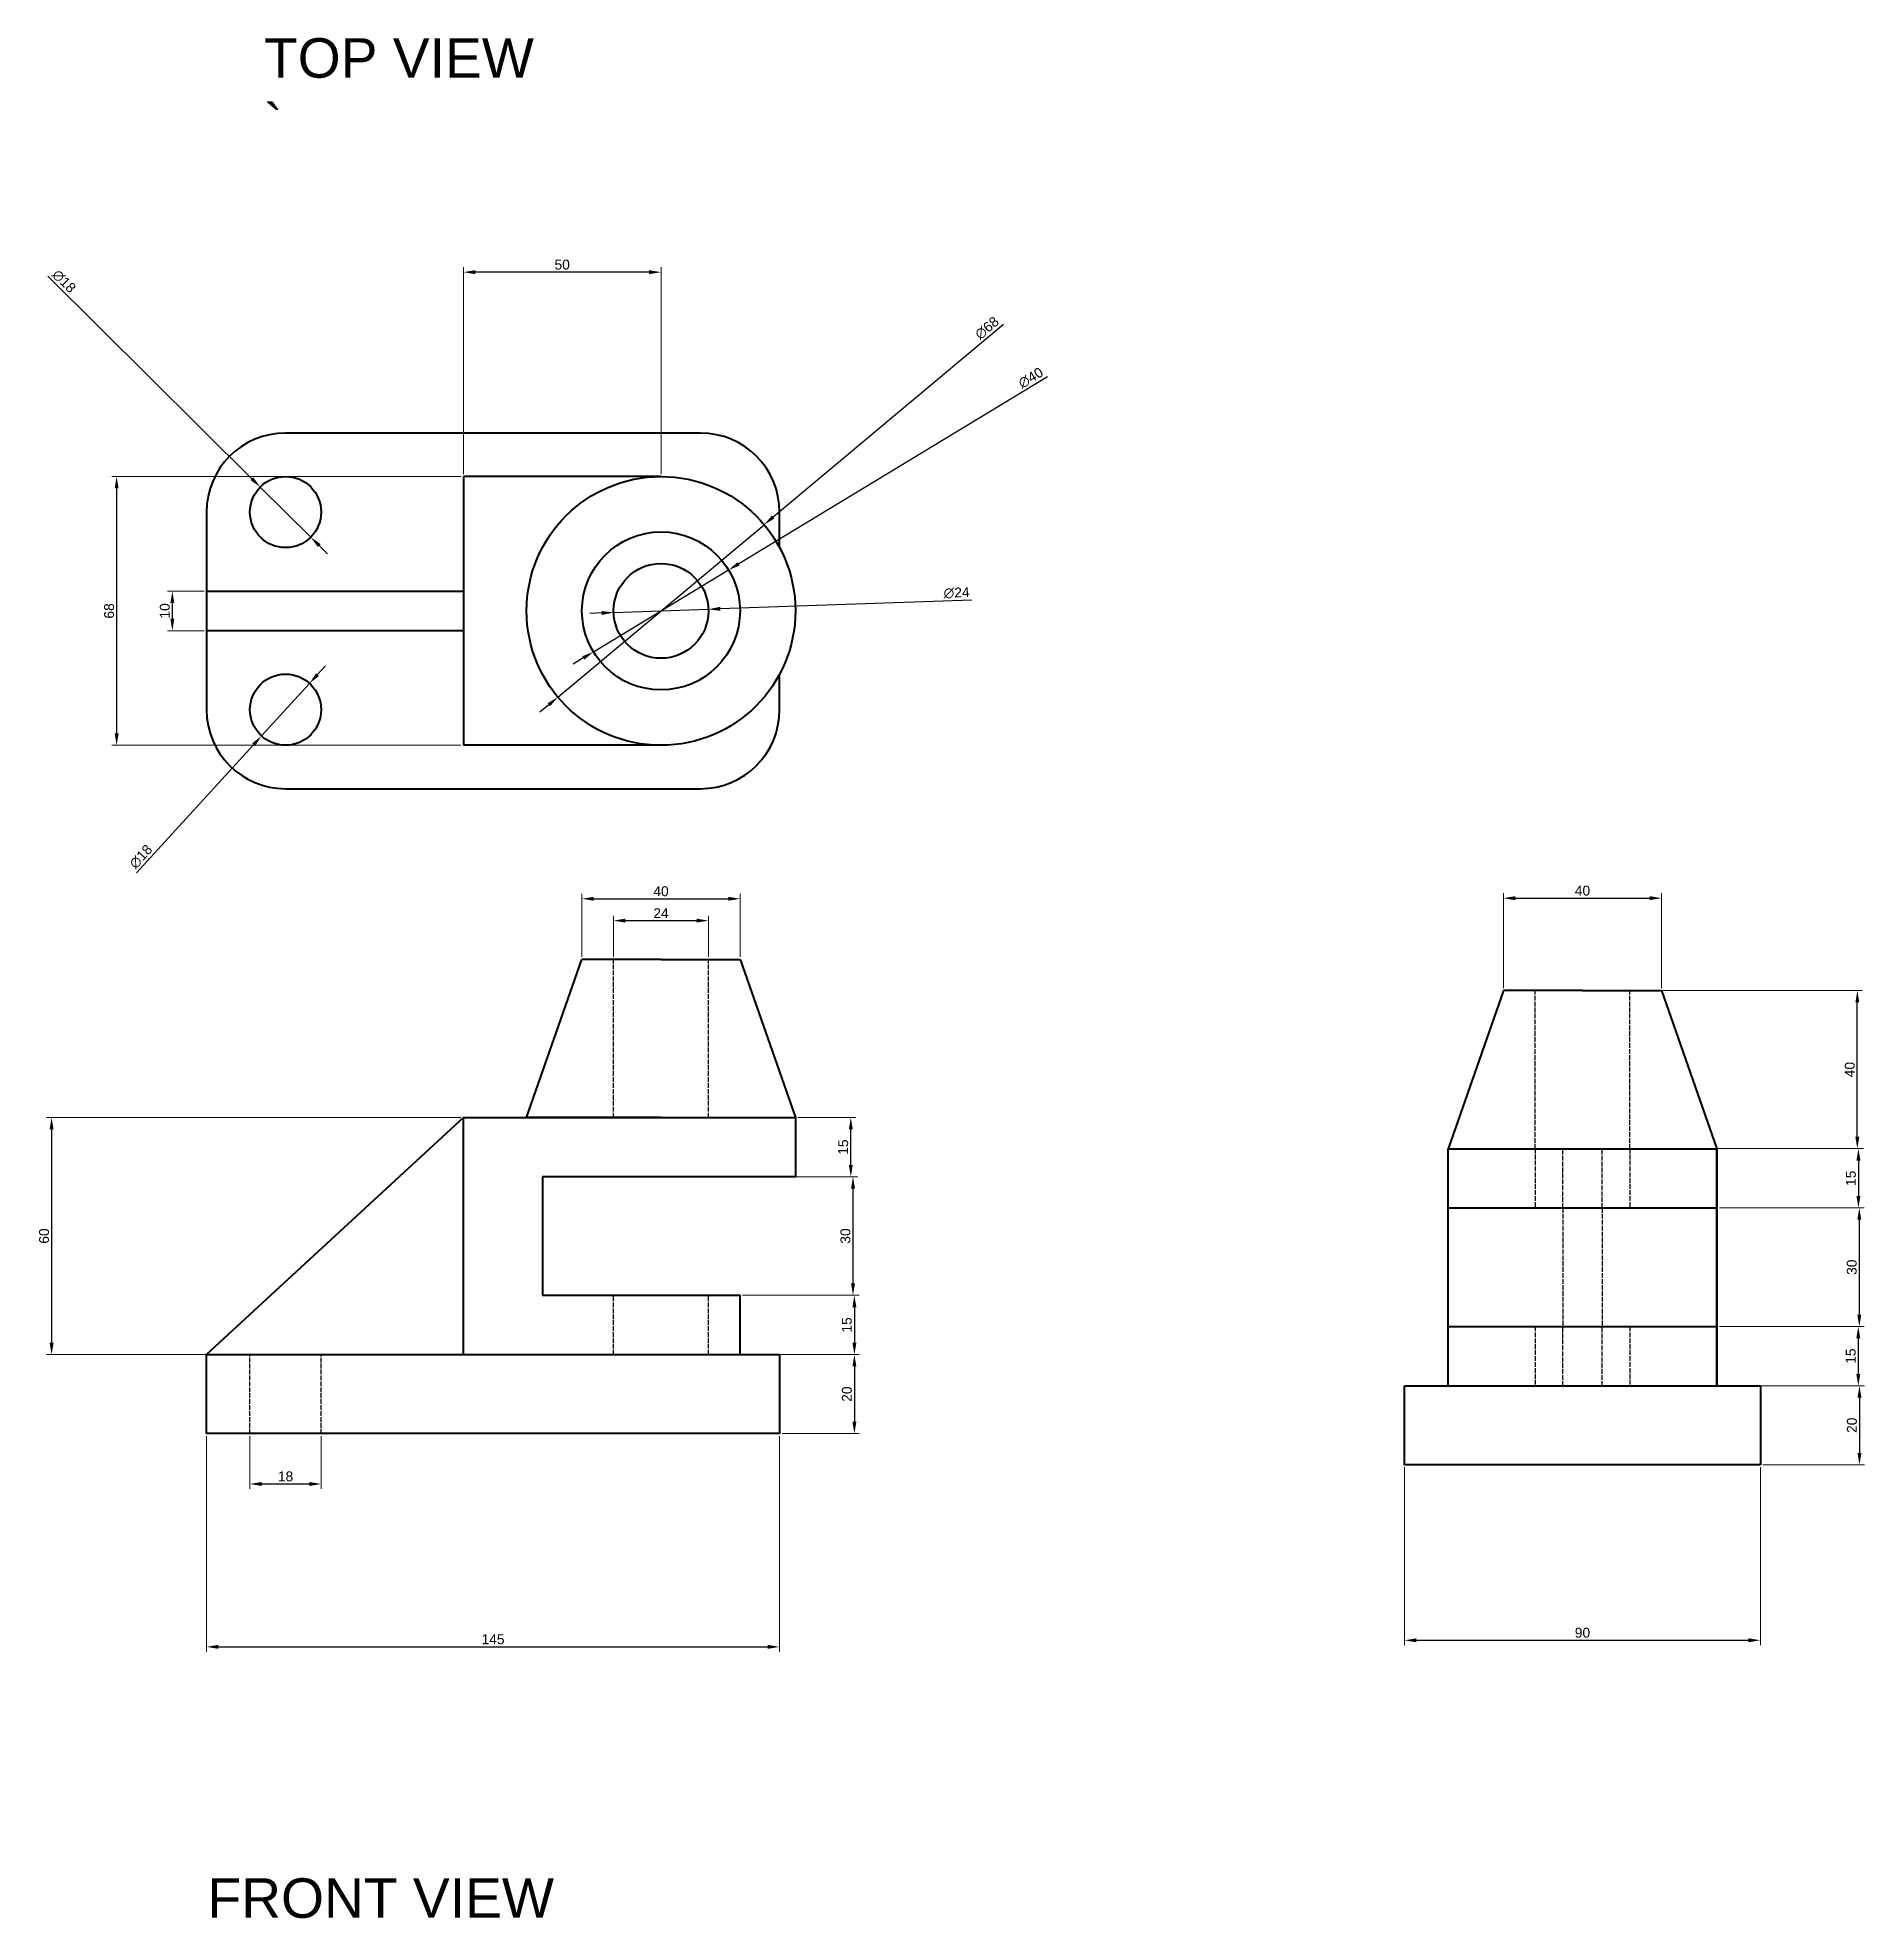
# Model space of a CAD drawing. Header units: millimetres. Extents: x 1956 to 3084, y 1136 to 1612.
# Drawn here: x 1955.5 to 2417.7, y 1136.2 to 1612.1 of the extents above; entities that cross this region are included whole.
import ezdxf

# ---------------------------------------------------------------- set-up
doc = ezdxf.new("R2010")
doc.units = ezdxf.units.MM
doc.header["$LTSCALE"] = 0.1
doc.linetypes.add('ACAD_ISO02W100', pattern=[15, 12, -3])
doc.layers.get('0').update_dxf_attribs({"lineweight": 40})
doc.layers.add('Hidden lines', color=4, linetype='ACAD_ISO02W100', lineweight=25)
doc.styles.get("Standard").update_dxf_attribs({"font": 'arial.ttf'})
doc.dimstyles.new('ISO-25', dxfattribs={"dimtxt": 2.5, "dimasz": 3, "dimexe": 1.25, "dimexo": 0.625, "dimtad": 1, "dimtxsty": 'Standard', "dimcen": 2.5, "dimclrd": 3, "dimclre": 2, "dimadec": 0, "dimazin": 0, "dimtfac": 1, "dimtmove": 0, "dimatfit": 3, "dimfxl": 1, "dimlwe": 20, "dimarcsym": 0})

msp = doc.modelspace()

# ---------------------------------------------------------------- texts
at = {"layer": 'Hidden lines', "char_height": 10, "attachment_point": 1}
for s, width, insert in [('TOP VIEW\\P`', 139.36581, (2012.81, 1611.954)), ('{\\C0;\\c16777215;FRONT VIEW}', 107.1695, (1998.506, 1146.312))]:
    msp.add_mtext_dynamic_manual_height_columns(s, width=width, gutter_width=12.5, heights=[0], dxfattribs=dict(at, insert=insert))

# ---------------------------------------------------------------- blocks, each defined once
blk = doc.blocks.new('*D25')
at = {"color": 2, "linetype": 'Continuous', "lineweight": 20, "transparency": 16777216}
blk.add_line((2301.41, 1250.32), (2301.41, 1205.29), dxfattribs=at)
at = {"color": 2, "lineweight": 20, "transparency": 16777216}
blk.add_line((2391.41, 1250.32), (2391.41, 1205.29), dxfattribs=at)
at = {"color": 3, "lineweight": -2, "transparency": 16777216}
blk.add_line((2304.41, 1206.54), (2388.41, 1206.54), dxfattribs=at)
at = {"color": 3, "transparency": 16777216}
for points in [[(2304.41, 1207.04), (2304.41, 1206.04), (2301.41, 1206.54)], [(2388.41, 1207.04), (2388.41, 1206.04), (2391.41, 1206.54)]]:
    blk.add_solid(points, dxfattribs=at)
at = {"layer": 'Defpoints', "color": 0, "transparency": 16777216}
for p in [(2301.41, 1250.95), (2391.41, 1250.95), (2391.41, 1206.54)]:
    blk.add_point(p, dxfattribs=at)
at = {"color": 0, "transparency": 16777216, "insert": (2346.41, 1208.44), "char_height": 2.5, "attachment_point": 5}
blk.add_mtext('90', dxfattribs=at)
blk = doc.blocks.new('*D26')
at = {"color": 2, "linetype": 'Continuous', "lineweight": 20, "transparency": 16777216}
blk.add_line((1998.26, 1258.22), (1998.26, 1203.63), dxfattribs=at)
at = {"color": 2, "lineweight": 20, "transparency": 16777216}
blk.add_line((2143.26, 1258.22), (2143.26, 1203.63), dxfattribs=at)
at = {"color": 3, "lineweight": -2, "transparency": 16777216}
blk.add_line((2001.26, 1204.88), (2140.26, 1204.88), dxfattribs=at)
at = {"color": 3, "transparency": 16777216}
for points in [[(2001.26, 1205.38), (2001.26, 1204.38), (1998.26, 1204.88)], [(2140.26, 1205.38), (2140.26, 1204.38), (2143.26, 1204.88)]]:
    blk.add_solid(points, dxfattribs=at)
at = {"layer": 'Defpoints', "color": 0, "transparency": 16777216}
for p in [(1998.26, 1258.84), (2143.26, 1258.84), (2143.26, 1204.88)]:
    blk.add_point(p, dxfattribs=at)
at = {"color": 0, "transparency": 16777216, "insert": (2070.76, 1206.78), "char_height": 2.5, "attachment_point": 5}
blk.add_mtext('145', dxfattribs=at)
blk = doc.blocks.new('*D28')
at = {"color": 2, "linetype": 'Continuous', "lineweight": 20, "transparency": 16777216}
blk.add_line((2009.26, 1258.22), (2009.26, 1244.85), dxfattribs=at)
at = {"color": 2, "lineweight": 20, "transparency": 16777216}
blk.add_line((2027.26, 1258.22), (2027.26, 1244.85), dxfattribs=at)
at = {"color": 3, "lineweight": -2, "transparency": 16777216}
blk.add_line((2012.26, 1246.1), (2024.26, 1246.1), dxfattribs=at)
at = {"color": 3, "transparency": 16777216}
for points in [[(2012.26, 1246.6), (2012.26, 1245.6), (2009.26, 1246.1)], [(2024.26, 1246.6), (2024.26, 1245.6), (2027.26, 1246.1)]]:
    blk.add_solid(points, dxfattribs=at)
at = {"layer": 'Defpoints', "color": 0, "transparency": 16777216}
for p in [(2009.26, 1258.84), (2027.26, 1258.84), (2027.26, 1246.1)]:
    blk.add_point(p, dxfattribs=at)
at = {"color": 0, "transparency": 16777216, "insert": (2018.26, 1248.01), "char_height": 2.5, "attachment_point": 5}
blk.add_mtext('18', dxfattribs=at)
blk = doc.blocks.new('*D29')
at = {"color": 2, "linetype": 'Continuous', "lineweight": 20, "transparency": 16777216}
blk.add_line((2143.88, 1278.84), (2163.44, 1278.84), dxfattribs=at)
at = {"color": 3, "lineweight": -2, "transparency": 16777216}
blk.add_line((2162.19, 1275.84), (2162.19, 1261.84), dxfattribs=at)
at = {"color": 2, "lineweight": 20, "transparency": 16777216}
blk.add_line((2143.88, 1258.84), (2163.44, 1258.84), dxfattribs=at)
at = {"color": 3, "transparency": 16777216}
for points in [[(2161.69, 1275.84), (2162.69, 1275.84), (2162.19, 1278.84)], [(2161.69, 1261.84), (2162.69, 1261.84), (2162.19, 1258.84)]]:
    blk.add_solid(points, dxfattribs=at)
at = {"layer": 'Defpoints', "color": 0, "transparency": 16777216}
for p in [(2143.26, 1278.84), (2143.26, 1258.84), (2162.19, 1258.84)]:
    blk.add_point(p, dxfattribs=at)
at = {"color": 0, "transparency": 16777216, "insert": (2160.29, 1268.84), "char_height": 2.5, "attachment_point": 5, "rotation": 90}
blk.add_mtext('20', dxfattribs=at)
blk = doc.blocks.new('*D30')
at = {"color": 2, "linetype": 'Continuous', "lineweight": 20, "transparency": 16777216}
blk.add_line((2133.88, 1293.84), (2163.44, 1293.84), dxfattribs=at)
at = {"color": 3, "lineweight": -2, "transparency": 16777216}
blk.add_line((2162.19, 1290.84), (2162.19, 1281.84), dxfattribs=at)
at = {"color": 2, "lineweight": 20, "transparency": 16777216}
blk.add_line((2133.88, 1278.84), (2163.44, 1278.84), dxfattribs=at)
at = {"color": 3, "transparency": 16777216}
for points in [[(2161.69, 1290.84), (2162.69, 1290.84), (2162.19, 1293.84)], [(2161.69, 1281.84), (2162.69, 1281.84), (2162.19, 1278.84)]]:
    blk.add_solid(points, dxfattribs=at)
at = {"layer": 'Defpoints', "color": 0, "transparency": 16777216}
for p in [(2133.26, 1293.84), (2133.26, 1278.84), (2162.19, 1278.84)]:
    blk.add_point(p, dxfattribs=at)
at = {"color": 0, "transparency": 16777216, "insert": (2160.29, 1286.34), "char_height": 2.5, "attachment_point": 5, "rotation": 90}
blk.add_mtext('15', dxfattribs=at)
blk = doc.blocks.new('*D31')
at = {"color": 2, "lineweight": 20, "transparency": 16777216}
blk.add_line((2133.88, 1323.84), (2163.09, 1323.84), dxfattribs=at)
at = {"color": 3, "lineweight": -2, "transparency": 16777216}
blk.add_line((2161.84, 1296.84), (2161.84, 1320.84), dxfattribs=at)
at = {"color": 2, "linetype": 'Continuous', "lineweight": 20, "transparency": 16777216}
blk.add_line((2133.88, 1293.84), (2163.09, 1293.84), dxfattribs=at)
at = {"color": 3, "transparency": 16777216}
for points in [[(2161.34, 1320.84), (2162.34, 1320.84), (2161.84, 1323.84)], [(2161.34, 1296.84), (2162.34, 1296.84), (2161.84, 1293.84)]]:
    blk.add_solid(points, dxfattribs=at)
at = {"layer": 'Defpoints', "color": 0, "transparency": 16777216}
for p in [(2133.26, 1323.84), (2161.84, 1323.84), (2133.26, 1293.84)]:
    blk.add_point(p, dxfattribs=at)
at = {"color": 0, "transparency": 16777216, "insert": (2159.93, 1308.84), "char_height": 2.5, "attachment_point": 5, "rotation": 90}
blk.add_mtext('30', dxfattribs=at)
blk = doc.blocks.new('*D32')
at = {"color": 2, "lineweight": 20, "transparency": 16777216}
blk.add_line((2147.88, 1338.84), (2162.53, 1338.84), dxfattribs=at)
at = {"color": 3, "lineweight": -2, "transparency": 16777216}
blk.add_line((2161.28, 1326.84), (2161.28, 1335.84), dxfattribs=at)
at = {"color": 2, "linetype": 'Continuous', "lineweight": 20, "transparency": 16777216}
blk.add_line((2147.88, 1323.84), (2162.53, 1323.84), dxfattribs=at)
at = {"color": 3, "transparency": 16777216}
for points in [[(2160.78, 1335.84), (2161.78, 1335.84), (2161.28, 1338.84)], [(2160.78, 1326.84), (2161.78, 1326.84), (2161.28, 1323.84)]]:
    blk.add_solid(points, dxfattribs=at)
at = {"layer": 'Defpoints', "color": 0, "transparency": 16777216}
for p in [(2147.26, 1338.84), (2161.28, 1338.84), (2147.26, 1323.84)]:
    blk.add_point(p, dxfattribs=at)
at = {"color": 0, "transparency": 16777216, "insert": (2159.38, 1331.34), "char_height": 2.5, "attachment_point": 5, "rotation": 90}
blk.add_mtext('15', dxfattribs=at)
blk = doc.blocks.new('*D33')
at = {"color": 2, "linetype": 'Continuous', "lineweight": 20, "transparency": 16777216}
blk.add_line((2093.26, 1379.47), (2093.26, 1395.43), dxfattribs=at)
at = {"color": 2, "lineweight": 20, "transparency": 16777216}
blk.add_line((2133.26, 1379.47), (2133.26, 1395.43), dxfattribs=at)
at = {"color": 3, "lineweight": -2, "transparency": 16777216}
blk.add_line((2096.26, 1394.18), (2130.26, 1394.18), dxfattribs=at)
at = {"color": 3, "transparency": 16777216}
for points in [[(2096.26, 1394.68), (2096.26, 1393.68), (2093.26, 1394.18)], [(2130.26, 1394.68), (2130.26, 1393.68), (2133.26, 1394.18)]]:
    blk.add_solid(points, dxfattribs=at)
at = {"layer": 'Defpoints', "color": 0, "transparency": 16777216}
for p in [(2133.26, 1394.18), (2093.26, 1378.84), (2133.26, 1378.84)]:
    blk.add_point(p, dxfattribs=at)
at = {"color": 0, "transparency": 16777216, "insert": (2113.26, 1396.08), "char_height": 2.5, "attachment_point": 5}
blk.add_mtext('40', dxfattribs=at)
blk = doc.blocks.new('*D34')
at = {"color": 2, "linetype": 'Continuous', "lineweight": 20, "transparency": 16777216}
blk.add_line((2101.26, 1379.47), (2101.26, 1389.9), dxfattribs=at)
at = {"color": 2, "lineweight": 20, "transparency": 16777216}
blk.add_line((2125.26, 1379.47), (2125.26, 1389.9), dxfattribs=at)
at = {"color": 3, "lineweight": -2, "transparency": 16777216}
blk.add_line((2104.26, 1388.65), (2122.26, 1388.65), dxfattribs=at)
at = {"color": 3, "transparency": 16777216}
for points in [[(2104.26, 1389.15), (2104.26, 1388.15), (2101.26, 1388.65)], [(2122.26, 1389.15), (2122.26, 1388.15), (2125.26, 1388.65)]]:
    blk.add_solid(points, dxfattribs=at)
at = {"layer": 'Defpoints', "color": 0, "transparency": 16777216}
for p in [(2125.26, 1388.65), (2101.26, 1378.84), (2125.26, 1378.84)]:
    blk.add_point(p, dxfattribs=at)
at = {"color": 0, "transparency": 16777216, "insert": (2113.26, 1390.53), "char_height": 2.5, "attachment_point": 5}
blk.add_mtext('24', dxfattribs=at)
blk = doc.blocks.new('*D35')
at = {"color": 2, "linetype": 'Continuous', "lineweight": 20, "transparency": 16777216}
blk.add_line((2062.63, 1338.84), (1957.82, 1338.84), dxfattribs=at)
at = {"color": 3, "lineweight": -2, "transparency": 16777216}
blk.add_line((1959.07, 1335.84), (1959.07, 1281.84), dxfattribs=at)
at = {"color": 2, "lineweight": 20, "transparency": 16777216}
blk.add_line((2062.63, 1278.84), (1957.82, 1278.84), dxfattribs=at)
at = {"color": 3, "transparency": 16777216}
for points in [[(1958.57, 1335.84), (1959.57, 1335.84), (1959.07, 1338.84)], [(1958.57, 1281.84), (1959.57, 1281.84), (1959.07, 1278.84)]]:
    blk.add_solid(points, dxfattribs=at)
at = {"layer": 'Defpoints', "color": 0, "transparency": 16777216}
for p in [(2063.26, 1338.84), (1959.07, 1278.84), (2063.26, 1278.84)]:
    blk.add_point(p, dxfattribs=at)
at = {"color": 0, "transparency": 16777216, "insert": (1957.17, 1308.84), "char_height": 2.5, "attachment_point": 5, "rotation": 90}
blk.add_mtext('60', dxfattribs=at)
blk = doc.blocks.new('*D36')
at = {"color": 3, "lineweight": -2, "transparency": 16777216}
for p, q in [((1958.13, 1551.7), (2009.74, 1500.49)), ((2024.65, 1485.69), (2011.87, 1498.37)), ((2026.78, 1483.58), (2028.91, 1481.47))]:
    blk.add_line(p, q, dxfattribs=at)
at = {"color": 3, "transparency": 16777216}
for points in [[(2010.09, 1500.84), (2009.39, 1500.13), (2011.87, 1498.37)], [(2027.13, 1483.94), (2026.42, 1483.23), (2024.65, 1485.69)]]:
    blk.add_solid(points, dxfattribs=at)
at = {"layer": 'Defpoints', "color": 0, "transparency": 16777216}
for p in [(2011.87, 1498.37), (2024.65, 1485.69)]:
    blk.add_point(p, dxfattribs=at)
at = {"color": 0, "transparency": 16777216, "insert": (1962.2, 1550.44), "char_height": 2.5, "attachment_point": 5, "rotation": 315.2203}
blk.add_mtext('∅18', dxfattribs=at)
blk = doc.blocks.new('*D38')
at = {"color": 3, "lineweight": -2, "transparency": 16777216}
for p, q in [((2199.9, 1539.52), (2141.64, 1490.78)), ((2087.18, 1445.22), (2139.34, 1488.85)), ((2084.88, 1443.29), (2082.58, 1441.37))]:
    blk.add_line(p, q, dxfattribs=at)
at = {"color": 3, "transparency": 16777216}
for points in [[(2141.32, 1491.16), (2141.96, 1490.39), (2139.34, 1488.85)], [(2084.56, 1443.68), (2085.2, 1442.91), (2087.18, 1445.22)]]:
    blk.add_solid(points, dxfattribs=at)
at = {"layer": 'Defpoints', "color": 0, "transparency": 16777216}
for p in [(2139.34, 1488.85), (2087.18, 1445.22)]:
    blk.add_point(p, dxfattribs=at)
at = {"color": 0, "transparency": 16777216, "insert": (2195.74, 1538.61), "char_height": 2.5, "attachment_point": 5, "rotation": 39.9168}
blk.add_mtext('∅68', dxfattribs=at)
blk = doc.blocks.new('*D39')
at = {"color": 3, "lineweight": -2, "transparency": 16777216}
for p, q in [((2211.07, 1526.28), (2132.93, 1478.95)), ((2096.15, 1456.67), (2130.37, 1477.4)), ((2093.59, 1455.12), (2091.02, 1453.56))]:
    blk.add_line(p, q, dxfattribs=at)
at = {"color": 3, "transparency": 16777216}
for points in [[(2132.67, 1479.38), (2133.19, 1478.52), (2130.37, 1477.4)], [(2093.33, 1455.54), (2093.85, 1454.69), (2096.15, 1456.67)]]:
    blk.add_solid(points, dxfattribs=at)
at = {"layer": 'Defpoints', "color": 0, "transparency": 16777216}
for p in [(2130.37, 1477.4), (2096.15, 1456.67)]:
    blk.add_point(p, dxfattribs=at)
at = {"color": 0, "transparency": 16777216, "insert": (2206.82, 1526.01), "char_height": 2.5, "attachment_point": 5, "rotation": 31.205}
blk.add_mtext('∅40', dxfattribs=at)
blk = doc.blocks.new('*D40')
at = {"color": 3, "lineweight": -2, "transparency": 16777216}
for p, q in [((2098.27, 1466.51), (2095.27, 1466.41)), ((2101.27, 1466.62), (2125.25, 1467.45)), ((2191.88, 1469.76), (2128.25, 1467.55))]:
    blk.add_line(p, q, dxfattribs=at)
at = {"color": 3, "transparency": 16777216}
for points in [[(2098.25, 1467.01), (2098.29, 1466.01), (2101.27, 1466.62)], [(2128.23, 1468.05), (2128.27, 1467.05), (2125.25, 1467.45)]]:
    blk.add_solid(points, dxfattribs=at)
at = {"layer": 'Defpoints', "color": 0, "transparency": 16777216}
for p in [(2101.27, 1466.62), (2125.25, 1467.45)]:
    blk.add_point(p, dxfattribs=at)
at = {"color": 0, "transparency": 16777216, "insert": (2188.05, 1471.6), "char_height": 2.5, "attachment_point": 5, "rotation": 1.9873}
blk.add_mtext('∅24', dxfattribs=at)
blk = doc.blocks.new('*D41')
at = {"color": 2, "lineweight": 20, "transparency": 16777216}
blk.add_line((1997.63, 1472.03), (1988.37, 1472.03), dxfattribs=at)
at = {"color": 3, "lineweight": -2, "transparency": 16777216}
blk.add_line((1989.62, 1465.03), (1989.62, 1469.03), dxfattribs=at)
at = {"color": 2, "linetype": 'Continuous', "lineweight": 20, "transparency": 16777216}
blk.add_line((1997.63, 1462.03), (1988.37, 1462.03), dxfattribs=at)
at = {"color": 3, "transparency": 16777216}
for points in [[(1989.12, 1469.03), (1990.12, 1469.03), (1989.62, 1472.03)], [(1989.12, 1465.03), (1990.12, 1465.03), (1989.62, 1462.03)]]:
    blk.add_solid(points, dxfattribs=at)
at = {"layer": 'Defpoints', "color": 0, "transparency": 16777216}
for p in [(1989.62, 1472.03), (1998.26, 1472.03), (1998.26, 1462.03)]:
    blk.add_point(p, dxfattribs=at)
at = {"color": 0, "transparency": 16777216, "insert": (1987.72, 1467.03), "char_height": 2.5, "attachment_point": 5, "rotation": 90}
blk.add_mtext('10', dxfattribs=at)
blk = doc.blocks.new('*D42')
at = {"color": 2, "lineweight": 20, "transparency": 16777216}
blk.add_line((2063.26, 1501.66), (2063.26, 1554), dxfattribs=at)
at = {"color": 3, "lineweight": -2, "transparency": 16777216}
blk.add_line((2110.26, 1552.75), (2066.26, 1552.75), dxfattribs=at)
at = {"color": 2, "linetype": 'Continuous', "lineweight": 20, "transparency": 16777216}
blk.add_line((2113.26, 1501.66), (2113.26, 1554), dxfattribs=at)
at = {"color": 3, "transparency": 16777216}
for points in [[(2066.26, 1553.25), (2066.26, 1552.25), (2063.26, 1552.75)], [(2110.26, 1553.25), (2110.26, 1552.25), (2113.26, 1552.75)]]:
    blk.add_solid(points, dxfattribs=at)
at = {"layer": 'Defpoints', "color": 0, "transparency": 16777216}
for p in [(2063.26, 1552.75), (2063.26, 1501.03), (2113.26, 1501.03)]:
    blk.add_point(p, dxfattribs=at)
at = {"color": 0, "transparency": 16777216, "insert": (2088.26, 1554.65), "char_height": 2.5, "attachment_point": 5}
blk.add_mtext('50', dxfattribs=at)
blk = doc.blocks.new('*D43')
at = {"color": 2, "linetype": 'Continuous', "lineweight": 20, "transparency": 16777216}
blk.add_line((2062.63, 1501.03), (1974.28, 1501.03), dxfattribs=at)
at = {"color": 3, "lineweight": -2, "transparency": 16777216}
blk.add_line((1975.53, 1498.03), (1975.53, 1436.03), dxfattribs=at)
at = {"color": 2, "lineweight": 20, "transparency": 16777216}
blk.add_line((2062.63, 1433.03), (1974.28, 1433.03), dxfattribs=at)
at = {"color": 3, "transparency": 16777216}
for points in [[(1975.03, 1498.03), (1976.03, 1498.03), (1975.53, 1501.03)], [(1975.03, 1436.03), (1976.03, 1436.03), (1975.53, 1433.03)]]:
    blk.add_solid(points, dxfattribs=at)
at = {"layer": 'Defpoints', "color": 0, "transparency": 16777216}
for p in [(2063.26, 1501.03), (1975.53, 1433.03), (2063.26, 1433.03)]:
    blk.add_point(p, dxfattribs=at)
at = {"color": 0, "transparency": 16777216, "insert": (1973.63, 1467.03), "char_height": 2.5, "attachment_point": 5, "rotation": 90}
blk.add_mtext('68', dxfattribs=at)
blk = doc.blocks.new('*D44')
at = {"color": 3, "lineweight": -2, "transparency": 16777216}
for p, q in [((2026.35, 1450.9), (2028.37, 1453.12)), ((2024.32, 1448.68), (2012.19, 1435.38)), ((1980.58, 1400.73), (2010.17, 1433.17))]:
    blk.add_line(p, q, dxfattribs=at)
at = {"color": 3, "transparency": 16777216}
for points in [[(2025.98, 1451.24), (2026.72, 1450.56), (2024.32, 1448.68)], [(2009.8, 1433.51), (2010.54, 1432.83), (2012.19, 1435.38)]]:
    blk.add_solid(points, dxfattribs=at)
at = {"layer": 'Defpoints', "color": 0, "transparency": 16777216}
for p in [(2024.32, 1448.68), (2012.19, 1435.38)]:
    blk.add_point(p, dxfattribs=at)
at = {"color": 0, "transparency": 16777216, "insert": (1981.67, 1404.85), "char_height": 2.5, "attachment_point": 5, "rotation": 47.628}
blk.add_mtext('∅18', dxfattribs=at)
blk = doc.blocks.new('*D46')
at = {"color": 2, "linetype": 'Continuous', "lineweight": 20, "transparency": 16777216}
blk.add_line((2381.04, 1285.95), (2417.45, 1285.95), dxfattribs=at)
at = {"color": 3, "lineweight": -2, "transparency": 16777216}
blk.add_line((2416.2, 1282.95), (2416.2, 1273.95), dxfattribs=at)
at = {"color": 2, "lineweight": 20, "transparency": 16777216}
blk.add_line((2381.04, 1270.95), (2417.45, 1270.95), dxfattribs=at)
at = {"color": 3, "transparency": 16777216}
for points in [[(2415.7, 1282.95), (2416.7, 1282.95), (2416.2, 1285.95)], [(2415.7, 1273.95), (2416.7, 1273.95), (2416.2, 1270.95)]]:
    blk.add_solid(points, dxfattribs=at)
at = {"layer": 'Defpoints', "color": 0, "transparency": 16777216}
for p in [(2380.41, 1285.95), (2380.41, 1270.95), (2416.2, 1270.95)]:
    blk.add_point(p, dxfattribs=at)
at = {"color": 0, "transparency": 16777216, "insert": (2414.3, 1278.45), "char_height": 2.5, "attachment_point": 5, "rotation": 90}
blk.add_mtext('15', dxfattribs=at)
blk = doc.blocks.new('*D47')
at = {"color": 2, "linetype": 'Continuous', "lineweight": 20, "transparency": 16777216}
blk.add_line((2392.04, 1270.95), (2417.74, 1270.95), dxfattribs=at)
at = {"color": 3, "lineweight": -2, "transparency": 16777216}
blk.add_line((2416.49, 1267.95), (2416.49, 1253.95), dxfattribs=at)
at = {"color": 2, "lineweight": 20, "transparency": 16777216}
blk.add_line((2392.04, 1250.95), (2417.74, 1250.95), dxfattribs=at)
at = {"color": 3, "transparency": 16777216}
for points in [[(2415.99, 1267.95), (2416.99, 1267.95), (2416.49, 1270.95)], [(2415.99, 1253.95), (2416.99, 1253.95), (2416.49, 1250.95)]]:
    blk.add_solid(points, dxfattribs=at)
at = {"layer": 'Defpoints', "color": 0, "transparency": 16777216}
for p in [(2391.41, 1270.95), (2391.41, 1250.95), (2416.49, 1250.95)]:
    blk.add_point(p, dxfattribs=at)
at = {"color": 0, "transparency": 16777216, "insert": (2414.58, 1260.95), "char_height": 2.5, "attachment_point": 5, "rotation": 90}
blk.add_mtext('20', dxfattribs=at)
blk = doc.blocks.new('*D49')
at = {"color": 2, "linetype": 'Continuous', "lineweight": 20, "transparency": 16777216}
blk.add_line((2381.04, 1315.95), (2417.7, 1315.95), dxfattribs=at)
at = {"color": 3, "lineweight": -2, "transparency": 16777216}
blk.add_line((2416.45, 1312.95), (2416.45, 1288.95), dxfattribs=at)
at = {"color": 2, "lineweight": 20, "transparency": 16777216}
blk.add_line((2381.04, 1285.95), (2417.7, 1285.95), dxfattribs=at)
at = {"color": 3, "transparency": 16777216}
for points in [[(2415.95, 1312.95), (2416.95, 1312.95), (2416.45, 1315.95)], [(2415.95, 1288.95), (2416.95, 1288.95), (2416.45, 1285.95)]]:
    blk.add_solid(points, dxfattribs=at)
at = {"layer": 'Defpoints', "color": 0, "transparency": 16777216}
for p in [(2380.41, 1315.95), (2380.41, 1285.95), (2416.45, 1285.95)]:
    blk.add_point(p, dxfattribs=at)
at = {"color": 0, "transparency": 16777216, "insert": (2414.55, 1300.95), "char_height": 2.5, "attachment_point": 5, "rotation": 90}
blk.add_mtext('30', dxfattribs=at)
blk = doc.blocks.new('*D50')
at = {"color": 2, "linetype": 'Continuous', "lineweight": 20, "transparency": 16777216}
blk.add_line((2381.04, 1330.95), (2417.48, 1330.95), dxfattribs=at)
at = {"color": 3, "lineweight": -2, "transparency": 16777216}
blk.add_line((2416.23, 1327.95), (2416.23, 1318.95), dxfattribs=at)
at = {"color": 2, "lineweight": 20, "transparency": 16777216}
blk.add_line((2381.04, 1315.95), (2417.48, 1315.95), dxfattribs=at)
at = {"color": 3, "transparency": 16777216}
for points in [[(2415.73, 1327.95), (2416.73, 1327.95), (2416.23, 1330.95)], [(2415.73, 1318.95), (2416.73, 1318.95), (2416.23, 1315.95)]]:
    blk.add_solid(points, dxfattribs=at)
at = {"layer": 'Defpoints', "color": 0, "transparency": 16777216}
for p in [(2380.41, 1330.95), (2380.41, 1315.95), (2416.23, 1315.95)]:
    blk.add_point(p, dxfattribs=at)
at = {"color": 0, "transparency": 16777216, "insert": (2414.33, 1323.45), "char_height": 2.5, "attachment_point": 5, "rotation": 90}
blk.add_mtext('15', dxfattribs=at)
blk = doc.blocks.new('*D51')
at = {"color": 2, "lineweight": 20, "transparency": 16777216}
blk.add_line((2347.04, 1370.95), (2417.2, 1370.95), dxfattribs=at)
at = {"color": 3, "lineweight": -2, "transparency": 16777216}
blk.add_line((2415.95, 1333.95), (2415.95, 1367.95), dxfattribs=at)
at = {"color": 2, "linetype": 'Continuous', "lineweight": 20, "transparency": 16777216}
blk.add_line((2347.04, 1330.95), (2417.2, 1330.95), dxfattribs=at)
at = {"color": 3, "transparency": 16777216}
for points in [[(2415.45, 1367.95), (2416.45, 1367.95), (2415.95, 1370.95)], [(2415.45, 1333.95), (2416.45, 1333.95), (2415.95, 1330.95)]]:
    blk.add_solid(points, dxfattribs=at)
at = {"layer": 'Defpoints', "color": 0, "transparency": 16777216}
for p in [(2346.41, 1370.95), (2415.95, 1370.95), (2346.41, 1330.95)]:
    blk.add_point(p, dxfattribs=at)
at = {"color": 0, "transparency": 16777216, "insert": (2414.05, 1350.95), "char_height": 2.5, "attachment_point": 5, "rotation": 90}
blk.add_mtext('40', dxfattribs=at)
blk = doc.blocks.new('*D52')
at = {"color": 2, "linetype": 'Continuous', "lineweight": 20, "transparency": 16777216}
blk.add_line((2326.41, 1371.57), (2326.41, 1395.59), dxfattribs=at)
at = {"color": 2, "lineweight": 20, "transparency": 16777216}
blk.add_line((2366.41, 1371.57), (2366.41, 1395.59), dxfattribs=at)
at = {"color": 3, "lineweight": -2, "transparency": 16777216}
blk.add_line((2329.41, 1394.34), (2363.41, 1394.34), dxfattribs=at)
at = {"color": 3, "transparency": 16777216}
for points in [[(2329.41, 1394.84), (2329.41, 1393.84), (2326.41, 1394.34)], [(2363.41, 1394.84), (2363.41, 1393.84), (2366.41, 1394.34)]]:
    blk.add_solid(points, dxfattribs=at)
at = {"layer": 'Defpoints', "color": 0, "transparency": 16777216}
for p in [(2366.41, 1394.34), (2326.41, 1370.95), (2366.41, 1370.95)]:
    blk.add_point(p, dxfattribs=at)
at = {"color": 0, "transparency": 16777216, "insert": (2346.41, 1396.24), "char_height": 2.5, "attachment_point": 5}
blk.add_mtext('40', dxfattribs=at)

# ---------------------------------------------------------------- dimensions: what is measured, and where the dimension line sits
for p1, p2, picture, middle in [((2024.647, 1485.694), (2011.87, 1498.373), '*D36', (1960.813, 1549.039)), ((2087.181, 1445.217), (2139.336, 1488.85), '*D38', (2197.007, 1537.1)), ((2096.152, 1456.671), (2130.365, 1477.396), '*D39', (2207.844, 1524.328)), ((2101.266, 1466.617), (2125.251, 1467.45), '*D40', (2188.115, 1469.631)), ((2024.324, 1448.683), (2012.193, 1435.384), '*D44', (1983.123, 1403.518))]:
    dim = msp.add_diameter_dim_2p(p1=p1, p2=p2, dimstyle='ISO-25')
    dim.commit()
    dim.dimension.update_dxf_attribs({"geometry": picture, "text_midpoint": middle, "dimtype": 163})
for base, p1, p2, picture, middle in [((2063.259, 1552.746), (2113.259, 1501.034), (2063.259, 1501.034), '*D42', (2088.259, 1554.647)), ((2133.259, 1394.179), (2093.259, 1378.844), (2133.259, 1378.844), '*D33', (2113.259, 1396.08)), ((2366.414, 1394.338), (2326.414, 1370.945), (2366.414, 1370.945), '*D52', (2346.414, 1396.24)), ((2125.259, 1388.653), (2101.259, 1378.844), (2125.259, 1378.844), '*D34', (2113.259, 1390.533)), ((2143.259, 1204.875), (1998.259, 1258.844), (2143.259, 1258.844), '*D26', (2070.759, 1206.776)), ((2027.259, 1246.104), (2009.259, 1258.844), (2027.259, 1258.844), '*D28', (2018.259, 1248.006)), ((2391.414, 1206.54), (2301.414, 1250.945), (2391.414, 1250.945), '*D25', (2346.414, 1208.441))]:
    dim = msp.add_linear_dim(base=base, p1=p1, p2=p2, dimstyle='ISO-25')
    dim.commit()
    dim.dimension.update_dxf_attribs({"geometry": picture, "text_midpoint": middle})
for base, p1, p2, picture, middle in [((1975.528, 1433.034), (2063.259, 1501.034), (2063.259, 1433.034), '*D43', (1973.626, 1467.034)), ((1989.622, 1472.034), (1998.259, 1462.034), (1998.259, 1472.034), '*D41', (1987.721, 1467.034)), ((2415.948, 1370.945), (2346.414, 1330.945), (2346.414, 1370.945), '*D51', (2414.046, 1350.945)), ((1959.075, 1278.844), (2063.259, 1338.844), (2063.259, 1278.844), '*D35', (1957.173, 1308.844)), ((2161.284, 1338.844), (2147.259, 1323.844), (2147.259, 1338.844), '*D32', (2159.383, 1331.344)), ((2416.235, 1315.945), (2380.414, 1330.945), (2380.414, 1315.945), '*D50', (2414.334, 1323.445)), ((2161.837, 1323.844), (2133.259, 1293.844), (2133.259, 1323.844), '*D31', (2159.935, 1308.844)), ((2416.448, 1285.945), (2380.414, 1315.945), (2380.414, 1285.945), '*D49', (2414.546, 1300.945)), ((2162.191, 1278.844), (2133.259, 1293.844), (2133.259, 1278.844), '*D30', (2160.29, 1286.344)), ((2416.198, 1270.945), (2380.414, 1285.945), (2380.414, 1270.945), '*D46', (2414.297, 1278.445)), ((2162.191, 1258.844), (2143.259, 1278.844), (2143.259, 1258.844), '*D29', (2160.29, 1268.844)), ((2416.485, 1250.945), (2391.414, 1270.945), (2391.414, 1250.945), '*D47', (2414.584, 1260.945))]:
    dim = msp.add_linear_dim(base=base, p1=p1, p2=p2, angle=90, dimstyle='ISO-25')
    dim.commit()
    dim.dimension.update_dxf_attribs({"geometry": picture, "text_midpoint": middle})

# ---------------------------------------------------------------- linework, layer by layer
for p, q in [((2123.259, 1512.034), (2018.259, 1512.034)), ((2063.259, 1501.034), (2063.259, 1433.034)), ((2113.259, 1501.034), (2063.259, 1501.034)), ((1998.259, 1492.034), (1998.259, 1442.034)), ((2063.259, 1492.034), (2063.259, 1442.034)), ((2143.259, 1483.034), (2143.259, 1492.034)), ((1998.259, 1472.034), (2063.259, 1472.034)), ((1998.259, 1462.034), (2063.259, 1462.034)), ((2143.259, 1442.034), (2143.259, 1451.034)), ((2113.259, 1433.034), (2063.259, 1433.034)), ((2018.259, 1422.034), (2123.259, 1422.034)), ((2079.259, 1338.844), (2093.259, 1378.844)), ((2113.259, 1378.844), (2093.259, 1378.844)), ((2113.259, 1378.844), (2133.259, 1378.844)), ((2133.259, 1378.844), (2147.259, 1338.844)), ((2326.414, 1370.945), (2312.414, 1330.945)), ((2346.414, 1370.945), (2326.414, 1370.945)), ((2346.414, 1370.945), (2366.414, 1370.945)), ((2366.414, 1370.945), (2380.414, 1330.945)), ((2063.259, 1338.844), (1998.259, 1278.844)), ((2063.259, 1278.844), (2063.259, 1338.844)), ((2063.259, 1338.844), (2143.259, 1338.844)), ((2063.259, 1338.844), (2113.259, 1338.844)), ((2113.259, 1338.844), (2079.259, 1338.844)), ((2113.259, 1338.844), (2147.259, 1338.844)), ((2147.259, 1338.844), (2147.259, 1323.844)), ((2312.414, 1270.945), (2312.414, 1330.945)), ((2312.414, 1270.945), (2312.414, 1330.945)), ((2312.414, 1330.945), (2380.414, 1330.945)), ((2380.414, 1270.945), (2380.414, 1330.945)), ((2380.414, 1330.945), (2380.414, 1270.945)), ((2143.259, 1323.844), (2083.259, 1323.844)), ((2083.259, 1323.844), (2083.259, 1293.844)), ((2147.259, 1323.844), (2143.259, 1323.844)), ((2312.414, 1315.945), (2380.414, 1315.945)), ((2083.259, 1293.844), (2133.259, 1293.844)), ((2133.259, 1278.844), (2133.259, 1293.844)), ((2312.414, 1285.945), (2380.414, 1285.945)), ((1998.259, 1258.844), (1998.259, 1278.844)), ((1998.259, 1278.844), (2143.259, 1278.844)), ((1998.259, 1278.844), (2063.259, 1278.844)), ((2063.259, 1278.844), (2113.259, 1278.844)), ((2113.259, 1278.844), (2133.259, 1278.844)), ((2143.259, 1278.844), (2143.259, 1258.844)), ((2301.414, 1250.945), (2301.414, 1270.945)), ((2301.414, 1270.945), (2391.414, 1270.945)), ((2391.414, 1270.945), (2391.414, 1250.945)), ((2143.259, 1258.844), (1998.259, 1258.844)), ((2391.414, 1250.945), (2301.414, 1250.945))]:
    msp.add_line(p, q)
for centre, radius in [((2018.259, 1492.034), 9), ((2113.259, 1467.034), 34), ((2113.259, 1467.034), 20), ((2113.259, 1467.034), 12), ((2018.259, 1442.034), 9)]:
    msp.add_circle(centre, radius)
for centre, start, end in [((2018.259, 1492.034), 90, 180), ((2123.259, 1492.034), 0, 90), ((2018.259, 1442.034), 180, 270), ((2123.259, 1442.034), 270, 0)]:
    msp.add_arc(centre, 20, start, end)
at = {"layer": 'Hidden lines'}
for p, q in [((2063.259, 1492.034), (2063.259, 1501.034)), ((2101.259, 1338.844), (2101.259, 1378.844)), ((2125.259, 1338.844), (2125.259, 1378.844)), ((2334.414, 1330.945), (2334.414, 1370.945)), ((2358.414, 1330.945), (2358.414, 1370.945)), ((2334.414, 1330.945), (2334.414, 1315.945)), ((2341.414, 1315.945), (2341.414, 1330.945)), ((2351.414, 1315.945), (2351.414, 1330.945)), ((2358.414, 1330.945), (2358.414, 1315.945)), ((2341.414, 1315.945), (2341.414, 1285.945)), ((2351.414, 1315.945), (2351.414, 1285.945)), ((2101.259, 1278.844), (2101.259, 1293.844)), ((2125.259, 1278.844), (2125.259, 1293.844)), ((2334.414, 1285.945), (2334.414, 1270.945)), ((2341.414, 1270.945), (2341.414, 1285.945)), ((2351.414, 1270.945), (2351.414, 1285.945)), ((2358.414, 1285.945), (2358.414, 1270.945)), ((2009.259, 1258.844), (2009.259, 1278.844)), ((2027.259, 1258.844), (2027.259, 1278.844))]:
    msp.add_line(p, q, dxfattribs=at)

msp.set_redraw_order([(e.dxf.handle, doc.entitydb.next_handle()) for e in msp.query("TEXT MTEXT ATTDEF DIMENSION ARC_DIMENSION")])  # texts and dimensions are drawn at this point

doc.saveas('drawing.dxf')
